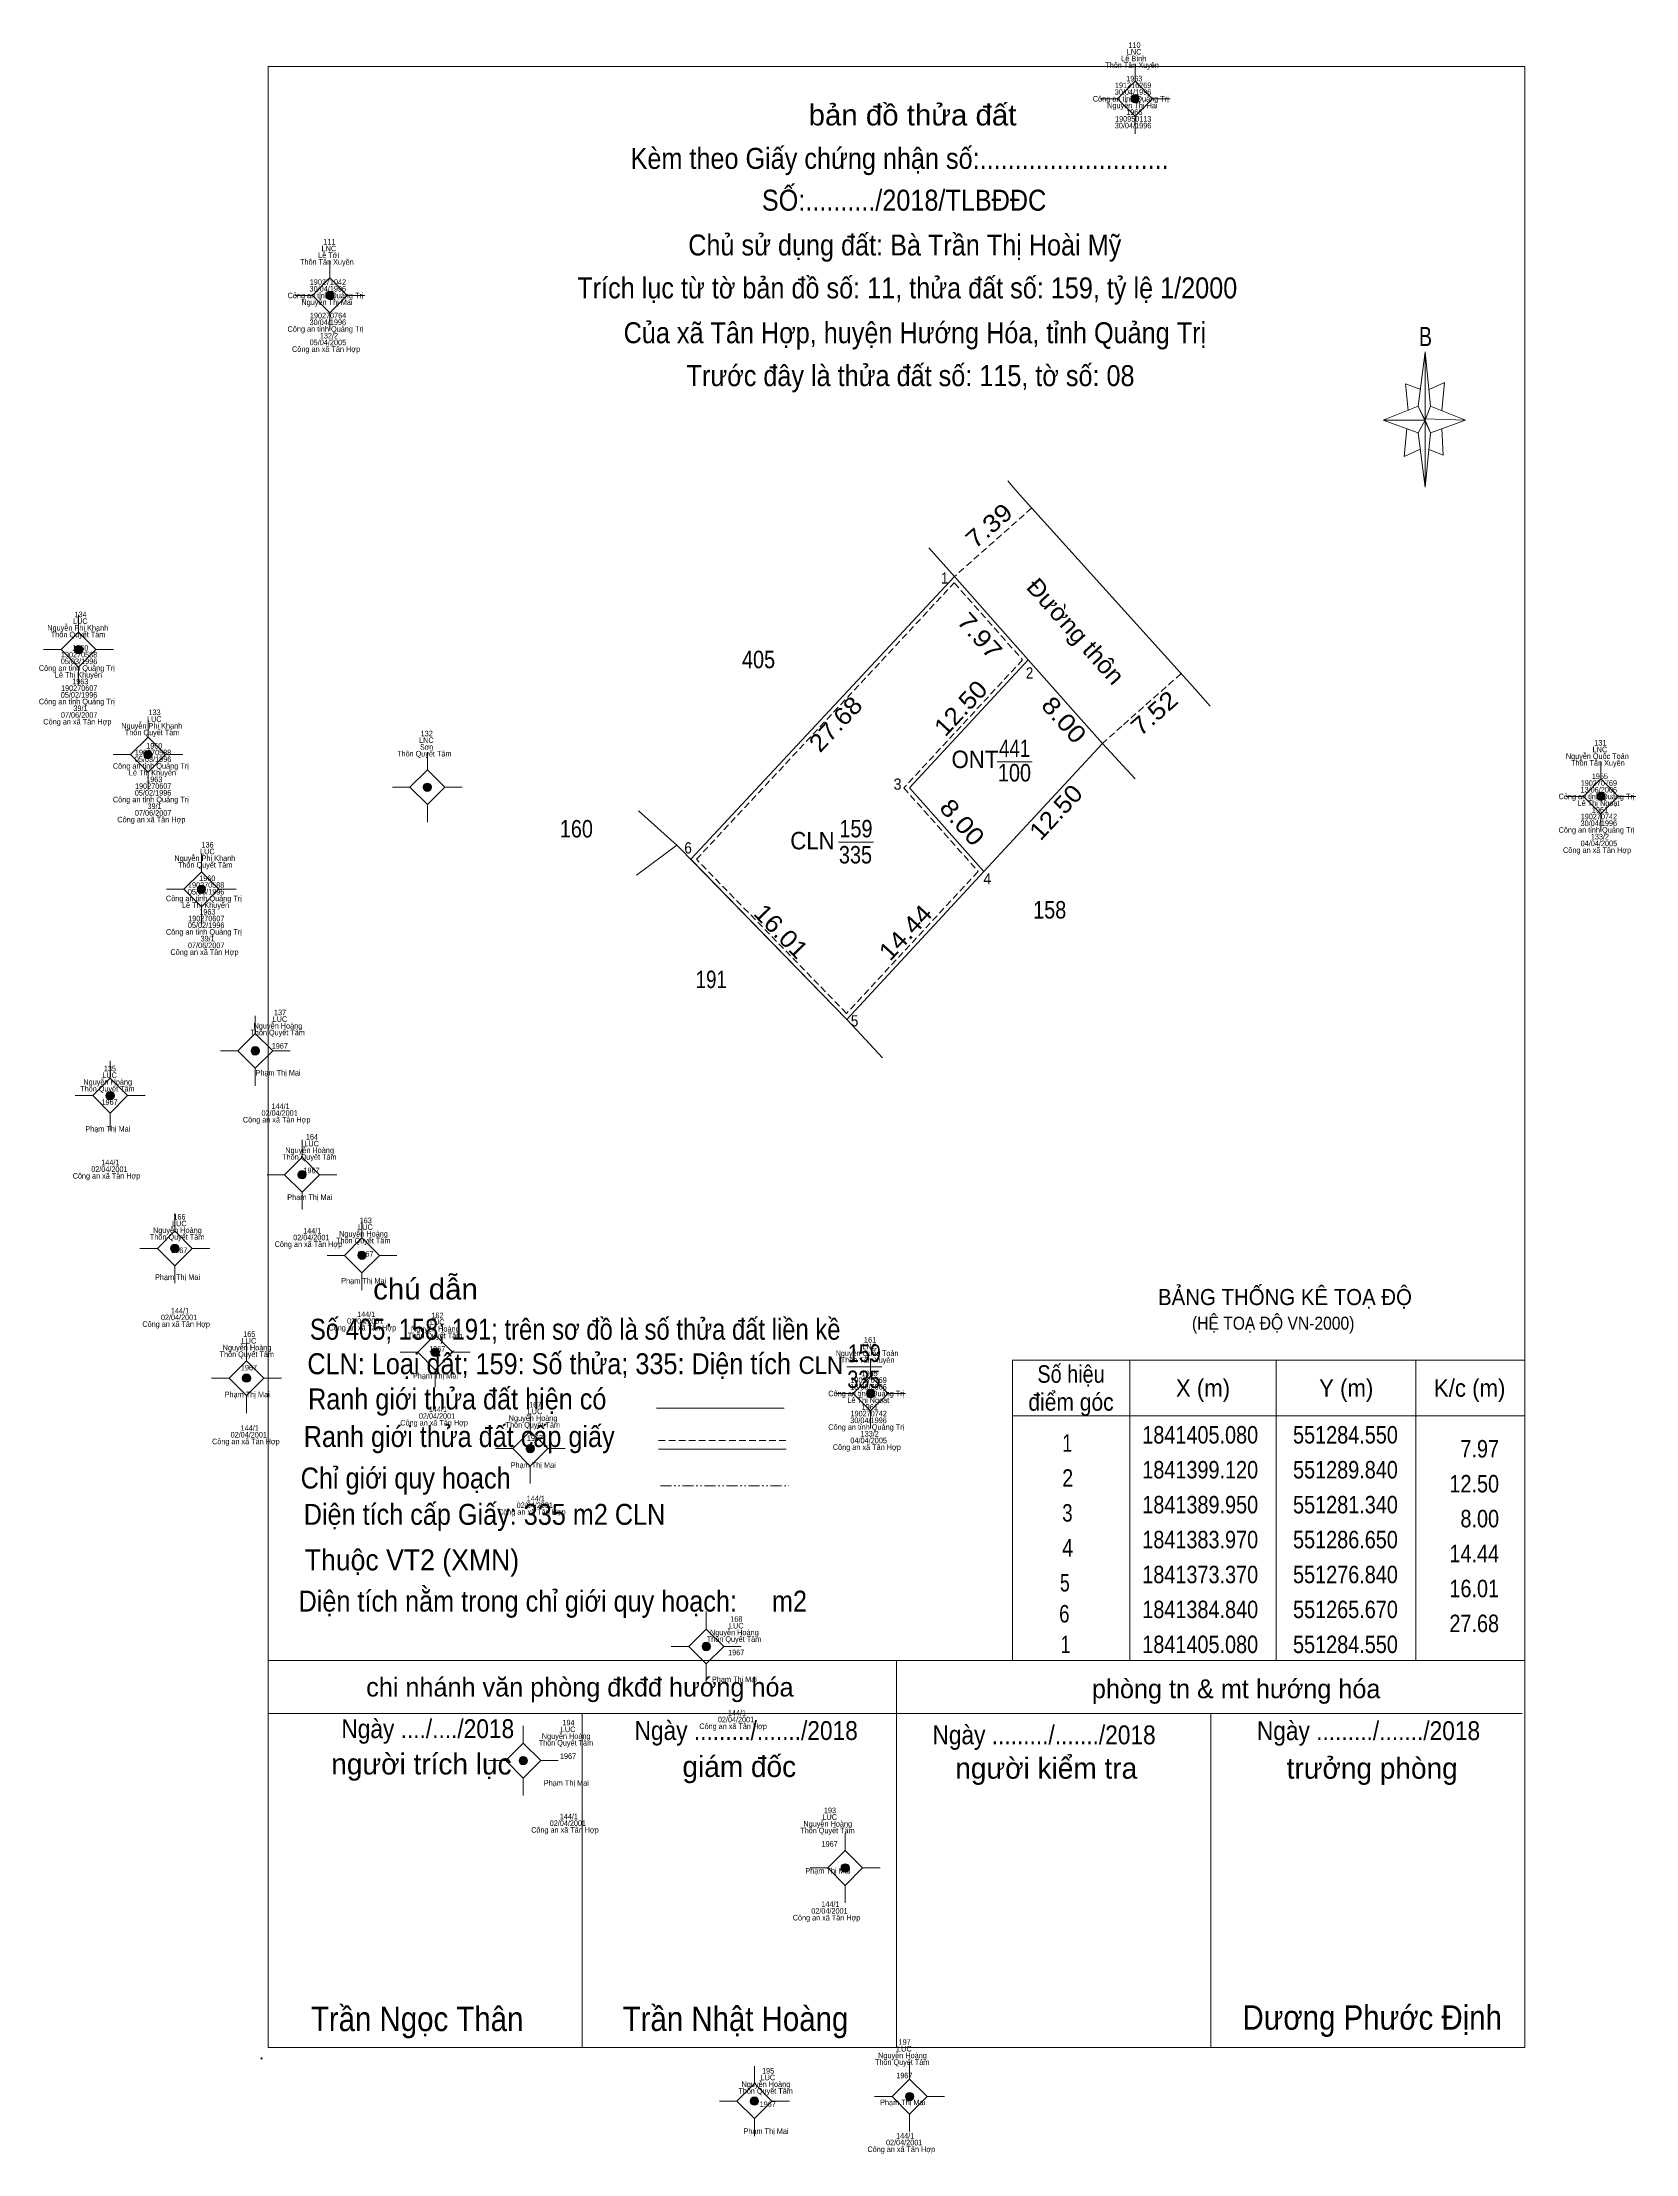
# Model space of a CAD drawing. Header units: metres. Extents: x 550999 to 552168, y 1840994 to 1841978.
# Drawn here: x 550998.7 to 551112.8, y 1841320.4 to 1841471.5 of the extents above; entities that cross this region are included whole.
import ezdxf
from ezdxf.enums import TextEntityAlignment as Align

# ---------------------------------------------------------------- set-up
doc = ezdxf.new("R2010")
doc.units = ezdxf.units.M
doc.header["$LTSCALE"] = 0.16
doc.header["$PDMODE"] = 32
doc.header["$PDSIZE"] = 0.08
doc.linetypes.add('DASH_DOUBLE_DOT', pattern=[9.2, 5, -1.2, 0.3, -1.2, 0.3, -1.2])
doc.linetypes.add('MEDIUM_DASHED', pattern=[4.5, 3, -1.5])
for name, color, linetype, lineweight in [('1', 7, 'Continuous', 13), ('11', 7, 'Continuous', 13), ('5', 7, 'Continuous', 13), ('6', 7, 'Continuous', 13), ('63', 7, 'Continuous', 13), ('7', 7, 'Continuous', 13)]:
    doc.layers.add(name, color=color, linetype=linetype, lineweight=lineweight)
doc.layers.add('15', color=7, linetype='Continuous')

msp = doc.modelspace()

# ---------------------------------------------------------------- hatches: boundary and pattern name
at = {"layer": '11'}
for points in [[(551077.2895, 1841467.48, 1), (551076.6895, 1841467.48, 1)], [(551019.6295, 1841453.4, 1), (551019.0295, 1841453.4, 1)], [(551001.6295, 1841428.05, 1), (551001.0295, 1841428.05, 1)], [(551006.6095, 1841420.53, 1), (551006.0095, 1841420.53, 1)], [(551026.6095, 1841418.2, 1), (551026.0095, 1841418.2, 1)], [(551110.6395, 1841417.54, 1), (551110.0395, 1841417.54, 1)], [(551010.4295, 1841410.89, 1), (551009.8295, 1841410.89, 1)], [(551014.2895, 1841399.33, 1), (551013.6895, 1841399.33, 1)], [(551003.8995, 1841396.12, 1), (551003.2995, 1841396.12, 1)], [(551017.6395, 1841390.46, 1), (551017.0395, 1841390.46, 1)], [(551008.5295, 1841385.19, 1), (551007.9295, 1841385.19, 1)], [(551021.9295, 1841384.69, 1), (551021.3295, 1841384.69, 1)], [(551027.1695, 1841377.75, 1), (551026.5695, 1841377.75, 1)], [(551013.6595, 1841375.9, 1), (551013.0595, 1841375.9, 1)], [(551058.3495, 1841374.8, 1), (551057.7495, 1841374.8, 1)], [(551033.9795, 1841370.86, 1), (551033.3795, 1841370.86, 1)], [(551046.5795, 1841356.69, 1), (551045.9795, 1841356.69, 1)], [(551033.4795, 1841348.52, 1), (551032.8795, 1841348.52, 1)], [(551056.5295, 1841340.84, 1), (551055.9295, 1841340.84, 1)], [(551050.0295, 1841324.15, 1), (551049.4295, 1841324.15, 1)], [(551061.1395, 1841324.47, 1), (551060.5395, 1841324.47, 1)]]:
    msp.add_hatch(color=256, dxfattribs=at).paths.add_polyline_path(points)

# ---------------------------------------------------------------- linework, layer by layer
at = {"layer": '1'}
msp.add_line((551014.9, 1841359.58), (551014.9, 1841327.99), dxfattribs=at)
msp.add_lwpolyline([(551014.9, 1841327.99), (551014.9, 1841469.79), (551104.9, 1841469.79), (551104.9, 1841327.99)], close=True, dxfattribs=at)
msp.add_lwpolyline([(551014.9, 1841327.99), (551014.9, 1841469.79), (551104.9, 1841469.79), (551104.9, 1841327.99)], close=True, dxfattribs=at)
at = {"layer": '11'}
for p, q in [((551076.99, 1841469.98), (551076.99, 1841468.73)), ((551075.74, 1841467.48), (551074.49, 1841467.48)), ((551076.99, 1841466.23), (551076.99, 1841464.98)), ((551079.49, 1841467.48), (551078.24, 1841467.48)), ((551019.33, 1841455.9), (551019.33, 1841454.65)), ((551018.08, 1841453.4), (551016.83, 1841453.4)), ((551021.83, 1841453.4), (551020.58, 1841453.4)), ((551019.33, 1841452.15), (551019.33, 1841450.9)), ((551001.33, 1841430.55), (551001.33, 1841429.3)), ((551000.08, 1841428.05), (550998.83, 1841428.05)), ((551001.33, 1841426.8), (551001.33, 1841425.55)), ((551003.83, 1841428.05), (551002.58, 1841428.05)), ((551006.31, 1841423.03), (551006.31, 1841421.78)), ((551005.06, 1841420.53), (551003.81, 1841420.53)), ((551006.31, 1841419.28), (551006.31, 1841418.03)), ((551008.81, 1841420.53), (551007.56, 1841420.53)), ((551026.31, 1841420.7), (551026.31, 1841419.45)), ((551110.34, 1841420.04), (551110.34, 1841418.79)), ((551025.06, 1841418.2), (551023.81, 1841418.2)), ((551028.81, 1841418.2), (551027.56, 1841418.2)), ((551026.31, 1841416.95), (551026.31, 1841415.7)), ((551109.09, 1841417.54), (551107.84, 1841417.54)), ((551110.34, 1841416.29), (551110.34, 1841415.04)), ((551112.84, 1841417.54), (551111.59, 1841417.54)), ((551010.13, 1841413.39), (551010.13, 1841412.14)), ((551008.88, 1841410.89), (551007.63, 1841410.89)), ((551012.63, 1841410.89), (551011.38, 1841410.89)), ((551010.13, 1841409.64), (551010.13, 1841408.39)), ((551013.99, 1841401.83), (551013.99, 1841400.58)), ((551003.6, 1841398.62), (551003.6, 1841397.37)), ((551012.74, 1841399.33), (551011.49, 1841399.33)), ((551013.99, 1841398.08), (551013.99, 1841396.83)), ((551016.49, 1841399.33), (551015.24, 1841399.33)), ((551002.35, 1841396.12), (551001.1, 1841396.12)), ((551006.1, 1841396.12), (551004.85, 1841396.12)), ((551003.6, 1841394.87), (551003.6, 1841393.62)), ((551017.34, 1841392.96), (551017.34, 1841391.71)), ((551016.09, 1841390.46), (551014.84, 1841390.46)), ((551017.34, 1841389.21), (551017.34, 1841387.96)), ((551019.84, 1841390.46), (551018.59, 1841390.46)), ((551008.23, 1841387.69), (551008.23, 1841386.44)), ((551021.63, 1841387.19), (551021.63, 1841385.94)), ((551006.98, 1841385.19), (551005.73, 1841385.19)), ((551010.73, 1841385.19), (551009.48, 1841385.19)), ((551020.38, 1841384.69), (551019.13, 1841384.69)), ((551024.13, 1841384.69), (551022.88, 1841384.69)), ((551008.23, 1841383.94), (551008.23, 1841382.69)), ((551021.63, 1841383.44), (551021.63, 1841382.19)), ((551026.87, 1841380.25), (551026.87, 1841379)), ((551013.36, 1841378.4), (551013.36, 1841377.15)), ((551025.62, 1841377.75), (551024.37, 1841377.75)), ((551029.37, 1841377.75), (551028.12, 1841377.75)), ((551058.05, 1841377.3), (551058.05, 1841376.05)), ((551012.11, 1841375.9), (551010.86, 1841375.9)), ((551015.86, 1841375.9), (551014.61, 1841375.9)), ((551026.87, 1841376.5), (551026.87, 1841375.25)), ((551013.36, 1841374.65), (551013.36, 1841373.4)), ((551056.8, 1841374.8), (551055.55, 1841374.8)), ((551060.55, 1841374.8), (551059.3, 1841374.8)), ((551033.68, 1841373.36), (551033.68, 1841372.11)), ((551058.05, 1841373.55), (551058.05, 1841372.3)), ((551032.43, 1841370.86), (551031.18, 1841370.86)), ((551036.18, 1841370.86), (551034.93, 1841370.86)), ((551033.68, 1841369.61), (551033.68, 1841368.36)), ((551046.28, 1841359.19), (551046.28, 1841357.94)), ((551045.03, 1841356.69), (551043.78, 1841356.69)), ((551048.78, 1841356.69), (551047.53, 1841356.69)), ((551046.28, 1841355.44), (551046.28, 1841354.19)), ((551033.18, 1841351.02), (551033.18, 1841349.77)), ((551031.93, 1841348.52), (551030.68, 1841348.52)), ((551035.68, 1841348.52), (551034.43, 1841348.52)), ((551033.18, 1841347.27), (551033.18, 1841346.02)), ((551056.23, 1841343.34), (551056.23, 1841342.09)), ((551054.98, 1841340.84), (551053.73, 1841340.84)), ((551058.73, 1841340.84), (551057.48, 1841340.84)), ((551056.23, 1841339.59), (551056.23, 1841338.34)), ((551049.73, 1841326.65), (551049.73, 1841325.4)), ((551060.84, 1841326.97), (551060.84, 1841325.72)), ((551048.48, 1841324.15), (551047.23, 1841324.15)), ((551052.23, 1841324.15), (551050.98, 1841324.15)), ((551059.59, 1841324.47), (551058.34, 1841324.47)), ((551063.34, 1841324.47), (551062.09, 1841324.47)), ((551049.73, 1841322.9), (551049.73, 1841321.65)), ((551060.84, 1841323.22), (551060.84, 1841321.97))]:
    msp.add_line(p, q, dxfattribs=at)
for points in [[(551076.99, 1841468.73), (551075.74, 1841467.48), (551076.99, 1841466.23), (551078.24, 1841467.48)], [(551019.33, 1841454.65), (551018.08, 1841453.4), (551019.33, 1841452.15), (551020.58, 1841453.4)], [(551001.33, 1841429.3), (551000.08, 1841428.05), (551001.33, 1841426.8), (551002.58, 1841428.05)], [(551006.31, 1841421.78), (551005.06, 1841420.53), (551006.31, 1841419.28), (551007.56, 1841420.53)], [(551026.31, 1841419.45), (551025.06, 1841418.2), (551026.31, 1841416.95), (551027.56, 1841418.2)], [(551110.34, 1841418.79), (551109.09, 1841417.54), (551110.34, 1841416.29), (551111.59, 1841417.54)], [(551010.13, 1841412.14), (551008.88, 1841410.89), (551010.13, 1841409.64), (551011.38, 1841410.89)], [(551013.99, 1841400.58), (551012.74, 1841399.33), (551013.99, 1841398.08), (551015.24, 1841399.33)], [(551003.6, 1841397.37), (551002.35, 1841396.12), (551003.6, 1841394.87), (551004.85, 1841396.12)], [(551017.34, 1841391.71), (551016.09, 1841390.46), (551017.34, 1841389.21), (551018.59, 1841390.46)], [(551008.23, 1841386.44), (551006.98, 1841385.19), (551008.23, 1841383.94), (551009.48, 1841385.19)], [(551021.63, 1841385.94), (551020.38, 1841384.69), (551021.63, 1841383.44), (551022.88, 1841384.69)], [(551026.87, 1841379), (551025.62, 1841377.75), (551026.87, 1841376.5), (551028.12, 1841377.75)], [(551013.36, 1841377.15), (551012.11, 1841375.9), (551013.36, 1841374.65), (551014.61, 1841375.9)], [(551058.05, 1841376.05), (551056.8, 1841374.8), (551058.05, 1841373.55), (551059.3, 1841374.8)], [(551033.68, 1841372.11), (551032.43, 1841370.86), (551033.68, 1841369.61), (551034.93, 1841370.86)], [(551046.28, 1841357.94), (551045.03, 1841356.69), (551046.28, 1841355.44), (551047.53, 1841356.69)], [(551033.18, 1841349.77), (551031.93, 1841348.52), (551033.18, 1841347.27), (551034.43, 1841348.52)], [(551056.23, 1841342.09), (551054.98, 1841340.84), (551056.23, 1841339.59), (551057.48, 1841340.84)], [(551060.84, 1841325.72), (551059.59, 1841324.47), (551060.84, 1841323.22), (551062.09, 1841324.47)], [(551049.73, 1841325.4), (551048.48, 1841324.15), (551049.73, 1841322.9), (551050.98, 1841324.15)]]:
    msp.add_lwpolyline(points, close=True, dxfattribs=at)
for centre in [(551076.9895, 1841467.48), (551019.3295, 1841453.4), (551001.3295, 1841428.05), (551006.3095, 1841420.53), (551026.3095, 1841418.2), (551110.3395, 1841417.54), (551010.1295, 1841410.89), (551013.9895, 1841399.33), (551003.5995, 1841396.12), (551017.3395, 1841390.46), (551008.2295, 1841385.19), (551021.6295, 1841384.69), (551026.8695, 1841377.75), (551013.3595, 1841375.9), (551058.0495, 1841374.8), (551033.6795, 1841370.86), (551046.2795, 1841356.69), (551033.1795, 1841348.52), (551056.2295, 1841340.84), (551049.7295, 1841324.15), (551060.8395, 1841324.47)]:
    msp.add_circle(centre, 0.3, dxfattribs=at)
at = {"layer": '5'}
for p, q in [((551097.25, 1841445.47), (551097.75, 1841449.37)), ((551098.15, 1841445.47), (551100.65, 1841444.47)), ((551097.25, 1841443.57), (551094.75, 1841444.47)), ((551098.15, 1841443.57), (551097.75, 1841439.67)), ((551098.95, 1841443.87), (551099.05, 1841441.97)), ((551099.05, 1841441.97), (551098.05, 1841442.37))]:
    msp.add_line(p, q, dxfattribs=at)
for points in [[(551014.9, 1841469.79), (551104.9, 1841469.79), (551104.9, 1841327.99), (551014.9, 1841327.99)], [(551097.75, 1841449.37), (551098.15, 1841445.47), (551097.75, 1841444.47)], [(551097.75, 1841444.47), (551094.75, 1841444.47), (551097.25, 1841445.47), (551098.15, 1841443.57), (551100.65, 1841444.47), (551097.75, 1841444.57)], [(551097.75, 1841444.47), (551097.75, 1841439.67), (551097.25, 1841443.57)]]:
    msp.add_lwpolyline(points, close=True, dxfattribs=at)
for points in [[(551097.45, 1841446.67), (551096.35, 1841447.07), (551096.55, 1841445.17)], [(551098.05, 1841446.67), (551099.15, 1841447.17), (551098.95, 1841445.17)], [(551097.75, 1841444.47), (551097.25, 1841445.47), (551094.75, 1841444.47)], [(551096.45, 1841443.87), (551096.25, 1841441.87), (551097.35, 1841442.37)], [(551097.75, 1841444.47), (551098.15, 1841443.57), (551100.65, 1841444.47)]]:
    msp.add_lwpolyline(points, dxfattribs=at)
at = {"layer": '6'}
for p, q in [((551042.73, 1841373.74), (551051.87, 1841373.74)), ((551042.87, 1841370.81), (551052.01, 1841370.81))]:
    msp.add_line(p, q, dxfattribs=at)
at = {"layer": '6', "linetype": 'MEDIUM_DASHED'}
msp.add_line((551042.87, 1841371.43), (551052.07, 1841371.43), dxfattribs=at)
at = {"layer": '63'}
for p, q in [((551068.26, 1841439.67), (551067.88, 1841440.12)), ((551068.26, 1841439.67), (551068.7, 1841439.15)), ((551081.31, 1841425.19), (551068.7, 1841439.15)), ((551081.31, 1841425.19), (551068.7, 1841439.15)), ((551062.23, 1841435.33), (551064.05, 1841433.28)), ((551064.05, 1841433.28), (551045.17, 1841413.04)), ((551064.05, 1841433.28), (551069.34, 1841427.32)), ((551060.84, 1841418.15), (551069.34, 1841427.32)), ((551069.34, 1841427.32), (551074.65, 1841421.34)), ((551081.31, 1841425.19), (551082.37, 1841424.01)), ((551081.31, 1841425.19), (551082.37, 1841424.01)), ((551076.99, 1841418.81), (551074.65, 1841421.34)), ((551067.11, 1841420.02), (551069.62, 1841420.02)), ((551060.84, 1841418.15), (551066.15, 1841412.17)), ((551044.39, 1841413.83), (551044.18, 1841414.05)), ((551048.08, 1841410.04), (551044.39, 1841413.83)), ((551055.75, 1841414.27), (551058.26, 1841414.27)), ((551056.34, 1841401.57), (551048.08, 1841410.04)), ((551056.34, 1841401.57), (551057.37, 1841400.47)), ((551057.37, 1841400.47), (551058.91, 1841398.83)), ((551076.6, 1841377.19), (551076.6, 1841355.69)), ((551087.1, 1841377.19), (551087.1, 1841355.69)), ((551097.1, 1841377.19), (551097.1, 1841355.69)), ((551056.35, 1841376.72), (551058.86, 1841376.72)), ((551068.2, 1841373.19), (551104.9, 1841373.19))]:
    msp.add_line(p, q, dxfattribs=at)
at = {"layer": '63', "linetype": 'MEDIUM_DASHED'}
msp.add_line((551069.58, 1841438.18), (551064.05, 1841433.28), dxfattribs=at)
at = {"layer": '63', "linetype": 'DASH_DOUBLE_DOT'}
msp.add_line((551043, 1841368.18), (551052.2, 1841368.18), dxfattribs=at)
at = {"layer": '63'}
for points in [[(551064.05, 1841433.28), (551069.34, 1841427.32), (551060.84, 1841418.15), (551066.15, 1841412.17), (551056.34, 1841401.57), (551045.17, 1841413.04)], [(551069.34, 1841427.32), (551074.65, 1841421.34), (551066.15, 1841412.17), (551060.84, 1841418.15)], [(551068.2, 1841377.19), (551104.9, 1841377.19), (551104.9, 1841355.69), (551068.2, 1841355.69)]]:
    msp.add_lwpolyline(points, close=True, dxfattribs=at)
at = {"layer": '63', "linetype": 'MEDIUM_DASHED'}
msp.add_lwpolyline([(551064.04, 1841432.83), (551068.93, 1841427.32), (551060.43, 1841418.15), (551065.75, 1841412.17), (551056.33, 1841402.01), (551045.58, 1841413.04)], close=True, dxfattribs=at)
msp.add_lwpolyline([(551080.28, 1841426.33), (551076.05, 1841422.58), (551074.65, 1841421.34)], dxfattribs=at)
at = {"layer": '63'}
for points in [[(551074.65, 1841421.34), (551066.15, 1841412.17), (551056.34, 1841401.57)], [(551041.44, 1841416.5), (551044.18, 1841414.05), (551041.28, 1841411.91)]]:
    msp.add_lwpolyline(points, dxfattribs=at)
at = {"layer": '7'}
for p, q in [((551014.9, 1841355.69), (551104.9, 1841355.69)), ((551014.9, 1841355.69), (551104.9, 1841355.69)), ((551014.9, 1841355.69), (551104.9, 1841355.69)), ((551059.9, 1841327.99), (551059.9, 1841355.69)), ((551014.9, 1841351.89), (551104.7, 1841351.89)), ((551037.4, 1841327.99), (551037.4, 1841351.89)), ((551082.4, 1841327.99), (551082.4, 1841351.89)), ((551104.9, 1841327.99), (551014.9, 1841327.99))]:
    msp.add_line(p, q, dxfattribs=at)
msp.add_point((551014.43, 1841327.21), dxfattribs=at)

# ---------------------------------------------------------------- texts
at = {"layer": '1'}
for s, height, width, p in [('BẢNG THỐNG KÊ TOẠ ĐỘ ', 1.15, 0.95, (551078.63, 1841381.13)), ('(HỆ TOẠ ĐỘ VN-2000)', 0.93, 0.9, (551081.06, 1841379.37))]:
    msp.add_text(s, height=height, dxfattribs=dict(at, width=width)).set_placement(p)
at = {"layer": '15'}
for s, width, p in [('LNC', 0.95, (551076.92, 1841470.64)), ('110', 0.85, (551076.945, 1841471.12)), ('Thôn Tân Xuyên', 0.85, (551076.775, 1841469.68)), ('Lê Bình', 0.9, (551076.895, 1841470.16)), ('1963', 0.85, (551076.93, 1841468.72)), ('Công an tỉnh Quảng Trị', 0.9, (551076.68, 1841467.28)), ('30/04/1996', 0.9, (551076.84, 1841467.76)), ('191216269', 0.85, (551076.845, 1841468.24)), ('Nguyễn Thị Hai', 0.9, (551076.79, 1841466.8)), ('190950113', 0.85, (551076.855, 1841465.84)), ('1966', 0.85, (551076.93, 1841466.32)), ('30/04/1996', 0.9, (551076.84, 1841465.36)), ('111', 0.8, (551019.295, 1841457.04)), ('Thôn Tân Xuyên', 0.85, (551019.115, 1841455.6)), ('Lê Tới', 0.9, (551019.24, 1841456.08)), ('LNC', 0.95, (551019.26, 1841456.56)), ('30/04/1996', 0.9, (551019.18, 1841453.68)), ('190271042', 0.85, (551019.19, 1841454.16)), ('Công an tỉnh Quảng Trị', 0.9, (551019.02, 1841453.2)), ('Nguyễn Thị Mai', 0.9, (551019.12, 1841452.72)), ('Công an tỉnh Quảng Trị', 0.9, (551019.02, 1841450.8)), ('30/04/1996', 0.9, (551019.18, 1841451.28)), ('190270764', 0.85, (551019.2, 1841451.76)), ('Công an xã Tân Hợp', 0.9, (551019.06, 1841449.36)), ('05/04/2005', 0.9, (551019.19, 1841449.84)), ('132/2', 0.85, (551019.265, 1841450.32)), ('Nguyễn Phi Khanh', 0.9, (551001.275, 1841429.41)), ('LUC', 0.95, (551001.46, 1841429.89)), ('134', 0.85, (551001.485, 1841430.37)), ('Thôn Quyết Tâm', 0.85, (551001.3, 1841428.93)), ('1960', 0.85, (551001.455, 1841427.97)), ('Công an tỉnh Quảng Trị', 0.9, (551001.21, 1841426.53)), ('05/03/1996', 0.9, (551001.37, 1841427.01)), ('190270588', 0.85, (551001.37, 1841427.49)), ('Lê Thị Khuyến', 0.9, (551001.325, 1841426.05)), ('190270607', 0.85, (551001.38, 1841425.09)), ('1963', 0.85, (551001.46, 1841425.57)), ('Công an tỉnh Quảng Trị', 0.9, (551001.21, 1841424.13)), ('05/02/1996', 0.9, (551001.37, 1841424.61)), ('39/1', 0.85, (551001.475, 1841423.65)), ('133', 0.85, (551006.78, 1841423.36)), ('Công an xã Tân Hợp', 0.9, (551001.25, 1841422.69)), ('07/06/2007', 0.9, (551001.375, 1841423.17)), ('Nguyễn Phi Khanh', 0.9, (551006.575, 1841422.4)), ('Thôn Quyết Tâm', 0.85, (551006.6, 1841421.92)), ('LUC', 0.95, (551006.76, 1841422.88)), ('132', 0.85, (551026.265, 1841421.84)), ('190270588', 0.85, (551006.67, 1841420.48)), ('1960', 0.85, (551006.755, 1841420.96)), ('Thôn Quyết Tâm', 0.85, (551026.09, 1841420.4)), ('LNC', 0.95, (551026.24, 1841421.36)), ('Sơn', 0.75, (551026.255, 1841420.88)), ('Nguyễn Quốc Toản', 0.85, (551110.085, 1841420.22)), ('LNC', 0.95, (551110.27, 1841420.7)), ('131', 0.8, (551110.305, 1841421.18)), ('Công an tỉnh Quảng Trị', 0.9, (551006.51, 1841419.52)), ('Lê Thị Khuyến', 0.9, (551006.625, 1841419.04)), ('05/03/1996', 0.9, (551006.67, 1841420)), ('Thôn Tân Xuyên', 0.85, (551110.125, 1841419.74)), ('05/02/1996', 0.9, (551006.67, 1841417.6)), ('190270607', 0.85, (551006.68, 1841418.08)), ('1963', 0.85, (551006.76, 1841418.56)), ('Công an tỉnh Quảng Trị', 0.9, (551110.03, 1841417.34)), ('13/06/2006', 0.9, (551110.19, 1841417.82)), ('190270769', 0.85, (551110.195, 1841418.3)), ('1955', 0.85, (551110.27, 1841418.78)), ('Công an tỉnh Quảng Trị', 0.9, (551006.51, 1841417.12)), ('07/06/2007', 0.9, (551006.675, 1841416.16)), ('39/1', 0.85, (551006.775, 1841416.64)), ('Lê Thị Ngoạt', 0.9, (551110.175, 1841416.86)), ('190270742', 0.85, (551110.2, 1841415.9)), ('1961', 0.8, (551110.275, 1841416.38)), ('Công an xã Tân Hợp', 0.9, (551006.55, 1841415.68)), ('Công an tỉnh Quảng Trị', 0.9, (551110.03, 1841414.94)), ('30/04/1996', 0.9, (551110.19, 1841415.42)), ('133/2', 0.85, (551110.275, 1841414.46)), ('Nguyễn Phi Khanh', 0.9, (551010.375, 1841412.92)), ('LUC', 0.95, (551010.56, 1841413.4)), ('136', 0.85, (551010.57, 1841413.88)), ('Công an xã Tân Hợp', 0.9, (551110.07, 1841413.5)), ('04/04/2005', 0.9, (551110.2, 1841413.98)), ('Thôn Quyết Tâm', 0.85, (551010.4, 1841412.44)), ('1960', 0.85, (551010.555, 1841411.48)), ('Công an tỉnh Quảng Trị', 0.9, (551010.31, 1841410.04)), ('05/03/1996', 0.9, (551010.47, 1841410.52)), ('190270588', 0.85, (551010.47, 1841411)), ('Lê Thị Khuyến', 0.9, (551010.425, 1841409.56)), ('190270607', 0.85, (551010.48, 1841408.6)), ('1963', 0.85, (551010.56, 1841409.08)), ('Công an tỉnh Quảng Trị', 0.9, (551010.31, 1841407.64)), ('05/02/1996', 0.9, (551010.47, 1841408.12)), ('39/1', 0.85, (551010.575, 1841407.16)), ('Công an xã Tân Hợp', 0.9, (551010.35, 1841406.2)), ('07/06/2007', 0.9, (551010.475, 1841406.68)), ('Nguyễn Hoàng', 0.9, (551015.61, 1841400.92)), ('LUC', 0.95, (551015.75, 1841401.4)), ('137', 0.9, (551015.765, 1841401.88)), ('Thôn Quyết Tâm', 0.85, (551015.59, 1841400.44)), ('1967', 0.85, (551015.745, 1841399.48)), ('135', 0.85, (551003.58, 1841397.86)), ('Thôn Quyết Tâm', 0.85, (551003.4, 1841396.42)), ('Nguyễn Hoàng', 0.9, (551003.42, 1841396.9)), ('LUC', 0.95, (551003.56, 1841397.38)), ('Phạm Thị Mai', 0.9, (551015.62, 1841397.56)), ('1967', 0.85, (551003.555, 1841395.46)), (' 02/04/2001', 0.85, (551015.66, 1841394.68)), (' 144/1', 0.85, (551015.73, 1841395.16)), ('Phạm Thị Mai', 0.9, (551003.43, 1841393.54)), (' Công an xã Tân Hợp ', 0.85, (551015.525, 1841394.2)), ('Nguyễn Hoàng', 0.9, (551017.88, 1841392.01)), ('LUC', 0.95, (551018.02, 1841392.49)), ('164', 0.85, (551018.045, 1841392.97)), (' Công an xã Tân Hợp ', 0.85, (551003.335, 1841390.18)), (' 02/04/2001', 0.85, (551003.47, 1841390.66)), (' 144/1', 0.85, (551003.54, 1841391.14)), ('Thôn Quyết Tâm', 0.85, (551017.86, 1841391.53)), ('1967', 0.85, (551018.015, 1841390.57)), ('Phạm Thị Mai', 0.9, (551017.89, 1841388.65)), ('166', 0.85, (551008.56, 1841387.25)), ('Thôn Quyết Tâm', 0.85, (551008.39, 1841385.81)), ('Nguyễn Hoàng', 0.9, (551008.41, 1841386.29)), ('LUC', 0.95, (551008.55, 1841386.77)), (' 02/04/2001', 0.85, (551017.93, 1841385.77)), (' 144/1', 0.85, (551018, 1841386.25)), ('Thôn Quyết Tâm', 0.85, (551021.72, 1841385.55)), ('Nguyễn Hoàng', 0.9, (551021.74, 1841386.03)), ('LUC', 0.95, (551021.88, 1841386.51)), ('163', 0.85, (551021.9, 1841386.99)), ('1967', 0.85, (551008.545, 1841384.85)), (' Công an xã Tân Hợp ', 0.85, (551017.795, 1841385.29)), ('1967', 0.85, (551021.875, 1841384.59)), ('Phạm Thị Mai', 0.9, (551008.42, 1841382.93)), ('Phạm Thị Mai', 0.9, (551021.75, 1841382.67)), (' Công an xã Tân Hợp ', 0.85, (551008.325, 1841379.57)), (' 02/04/2001', 0.85, (551008.46, 1841380.05)), (' 144/1', 0.85, (551008.53, 1841380.53)), (' 02/04/2001', 0.85, (551021.79, 1841379.79)), (' 144/1', 0.85, (551021.86, 1841380.27)), ('LUC', 0.95, (551027.02, 1841379.71)), ('162', 0.85, (551027.035, 1841380.19)), ('LUC', 0.95, (551013.54, 1841378.37)), ('165', 0.85, (551013.56, 1841378.85)), (' Công an xã Tân Hợp ', 0.85, (551021.655, 1841379.31)), ('Thôn Quyết Tâm', 0.85, (551026.86, 1841378.75)), ('Nguyễn Hoàng', 0.9, (551026.88, 1841379.23)), ('161', 0.8, (551058.015, 1841378.44)), ('Thôn Quyết Tâm', 0.85, (551013.38, 1841377.41)), ('Nguyễn Hoàng', 0.9, (551013.4, 1841377.89)), ('1967', 0.85, (551027.015, 1841377.79)), ('Nguyễn Quốc Toản', 0.85, (551057.795, 1841377.48)), ('Thôn Tân Xuyên', 0.85, (551057.835, 1841377)), ('LNC', 0.95, (551057.98, 1841377.96)), ('1967', 0.85, (551013.535, 1841376.45)), ('Phạm Thị Mai', 0.9, (551026.89, 1841375.87)), ('13/06/2006', 0.9, (551057.9, 1841375.08)), ('190270769', 0.85, (551057.905, 1841375.56)), ('1955', 0.85, (551057.98, 1841376.04)), ('Phạm Thị Mai', 0.9, (551013.41, 1841374.53)), (' 144/1', 0.85, (551027, 1841373.47)), ('167', 0.9, (551034.035, 1841373.8)), ('Công an tỉnh Quảng Trị', 0.9, (551057.74, 1841374.6)), ('Lê Thị Ngoạt', 0.9, (551057.885, 1841374.12)), ('1961', 0.8, (551057.985, 1841373.64)), (' 144/1', 0.85, (551013.52, 1841372.13)), (' Công an xã Tân Hợp ', 0.85, (551026.795, 1841372.51)), (' 02/04/2001', 0.85, (551026.93, 1841372.99)), ('Thôn Quyết Tâm', 0.85, (551033.86, 1841372.36)), ('Nguyễn Hoàng', 0.9, (551033.88, 1841372.84)), ('LUC', 0.95, (551034.02, 1841373.32)), ('Công an tỉnh Quảng Trị', 0.9, (551057.74, 1841372.2)), ('30/04/1996', 0.9, (551057.9, 1841372.68)), ('190270742', 0.85, (551057.91, 1841373.16)), (' Công an xã Tân Hợp ', 0.85, (551013.315, 1841371.17)), (' 02/04/2001', 0.85, (551013.45, 1841371.65)), ('1967', 0.85, (551034.015, 1841371.4)), ('Công an xã Tân Hợp', 0.9, (551057.78, 1841370.76)), ('04/04/2005', 0.9, (551057.91, 1841371.24)), ('133/2', 0.85, (551057.985, 1841371.72)), ('Phạm Thị Mai', 0.9, (551033.89, 1841369.48)), (' Công an xã Tân Hợp ', 0.85, (551033.795, 1841366.12)), (' 02/04/2001', 0.85, (551033.93, 1841366.6)), (' 144/1', 0.85, (551034, 1841367.08)), ('168', 0.85, (551048.435, 1841358.46)), ('Thôn Quyết Tâm', 0.85, (551048.27, 1841357.02)), ('Nguyễn Hoàng', 0.9, (551048.29, 1841357.5)), ('LUC', 0.95, (551048.43, 1841357.98)), ('1967', 0.85, (551048.425, 1841356.06)), ('Phạm Thị Mai', 0.9, (551048.3, 1841354.14)), ('194', 0.85, (551036.415, 1841351.04)), (' Công an xã Tân Hợp ', 0.85, (551048.205, 1841350.78)), (' 02/04/2001', 0.85, (551048.34, 1841351.26)), (' 144/1', 0.85, (551048.41, 1841351.74)), ('Thôn Quyết Tâm', 0.85, (551036.23, 1841349.6)), ('Nguyễn Hoàng', 0.9, (551036.25, 1841350.08)), ('LUC', 0.95, (551036.39, 1841350.56)), ('1967', 0.85, (551036.385, 1841348.64)), ('Phạm Thị Mai', 0.9, (551036.26, 1841346.72)), ('193', 0.85, (551055.14, 1841344.76)), (' Công an xã Tân Hợp ', 0.85, (551036.165, 1841343.36)), (' 02/04/2001', 0.85, (551036.3, 1841343.84)), (' 144/1', 0.85, (551036.37, 1841344.32)), ('Thôn Quyết Tâm', 0.85, (551054.96, 1841343.32)), ('Nguyễn Hoàng', 0.9, (551054.98, 1841343.8)), ('LUC', 0.95, (551055.12, 1841344.28)), ('1967', 0.85, (551055.115, 1841342.36)), ('Phạm Thị Mai', 0.9, (551054.99, 1841340.44)), (' 02/04/2001', 0.85, (551055.03, 1841337.56)), (' 144/1', 0.85, (551055.1, 1841338.04)), (' Công an xã Tân Hợp ', 0.85, (551054.895, 1841337.08)), ('197', 0.9, (551060.485, 1841328.18)), ('Thôn Quyết Tâm', 0.85, (551060.31, 1841326.74)), ('Nguyễn Hoàng', 0.9, (551060.33, 1841327.22)), ('LUC', 0.95, (551060.47, 1841327.7)), ('Nguyễn Hoàng', 0.9, (551050.55, 1841325.16)), ('LUC', 0.95, (551050.69, 1841325.64)), ('195', 0.85, (551050.71, 1841326.12)), ('1967', 0.85, (551060.465, 1841325.78)), ('Thôn Quyết Tâm', 0.85, (551050.53, 1841324.68)), ('1967', 0.85, (551050.685, 1841323.72)), ('Phạm Thị Mai', 0.9, (551060.34, 1841323.86)), ('Phạm Thị Mai', 0.9, (551050.56, 1841321.8)), (' 02/04/2001', 0.85, (551060.38, 1841320.98)), (' 144/1', 0.85, (551060.45, 1841321.46)), (' Công an xã Tân Hợp ', 0.85, (551060.245, 1841320.5))]:
    msp.add_text(s, height=0.4, dxfattribs=dict(at, width=width)).set_placement(p, align=Align.CENTER)
at = {"layer": '5'}
for s, height, width, p in [('bản đồ thửa đất', 1.5, 1.05, (551061.05, 1841465.57)), ('Kèm theo Giấy chứng nhận số:...........................', 1.5, 0.9, (551060.13, 1841462.46)), ('SỐ:........../2018/TLBĐĐC', 1.5, 0.9, (551060.445, 1841459.47)), ('Chủ sử dụng đất: Bà Trần Thị Hoài Mỹ', 1.5, 0.9, (551060.495, 1841456.26)), ('Trích lục từ tờ bản đồ số: 11, thửa đất số: 159, tỷ lệ 1/2000 ', 1.5, 0.9, (551060.925, 1841453.19)), ('Của xã Tân Hợp, huyện Hướng Hóa, tỉnh Quảng Trị', 1.5, 0.9, (551061.22, 1841449.98)), ('B', 1.378, 0.75, (551097.785, 1841449.77)), ('Trước đây là thửa đất số: 115, tờ số: 08', 1.5, 0.9, (551060.91, 1841446.91))]:
    msp.add_text(s, height=height, dxfattribs=dict(at, width=width)).set_placement(p, align=Align.CENTER)
at = {"layer": '6'}
for s, width, p in [('chú dẫn', 1.05, (551022.43, 1841381.53)), ('Số 405; 158; 191; trên sơ đồ là số thửa đất liền kề', 0.85, (551017.9, 1841378.65)), ('CLN: Loại đất; 159: Số thửa; 335: Diện tích ', 0.9, (551017.72, 1841376.18)), ('Ranh giới thửa đất hiện có ', 0.9, (551017.77, 1841373.66)), ('Ranh giới thửa đất cấp giấy', 0.9, (551017.46, 1841370.97)), ('Chỉ giới quy hoạch', 0.9, (551017.24, 1841368)), ('Diện tích cấp Giấy: 335 m2 CLN', 0.9, (551017.46, 1841365.4)), ('Thuộc VT2 (XMN)', 0.95, (551017.53, 1841362.14)), ('Diện tích nằm trong chỉ giới quy hoạch:     m2', 0.9, (551017.09, 1841359.19))]:
    msp.add_text(s, height=1.5, dxfattribs=dict(at, width=width)).set_placement(p)
at = {"layer": '63'}
for s, rotation, width, p in [('7.39', 41.551, 1.15, (551066.9405, 1841436.4544)), ('Đường thôn', 311.598, 1.05, (551072.2631, 1841428.9449)), ('7.97', 311.592, 1.15, (551065.4027, 1841428.6248)), ('12.50', 47.171, 1.1, (551064.9569, 1841423.4351)), ('27.68', 46.991, 1.1, (551055.9973, 1841422.2937)), ('8.00', 311.604, 1.15, (551071.4309, 1841422.605)), ('7.52', 41.551, 1.15, (551078.7705, 1841423.0344)), ('12.50', 47.171, 1.1, (551071.7769, 1841415.9851)), ('8.00', 311.604, 1.15, (551064.1409, 1841415.275)), ('16.01', 314.241, 1.1, (551051.1899, 1841407.456)), ('14.44', 47.217, 1.1, (551061.0047, 1841407.3755))]:
    msp.add_text(s, height=1.25, rotation=rotation, dxfattribs=dict(at, width=width)).set_placement(p, align=Align.CENTER)
for s, height, width, p in [(' 1', 0.8, 0.9, (551063.62, 1841432.77)), (' 2', 0.8, 0.9, (551069.7, 1841425.98)), (' 3', 0.8, 0.95, (551060.26, 1841418.02)), ('6', 0.8, 0.9, (551045.25, 1841413.46)), (' 4', 0.8, 0.95, (551066.69, 1841411.24)), ('5', 0.8, 0.9, (551057.17, 1841401.08)), ('7.97', 1.25, 0.85, (551103.05, 1841370.22)), ('12.50', 1.25, 0.85, (551103.05, 1841367.72)), ('8.00', 1.25, 0.85, (551103.05, 1841365.22)), ('14.44', 1.25, 0.85, (551103.05, 1841362.72)), ('16.01', 1.25, 0.85, (551103.05, 1841360.22)), ('27.68', 1.25, 0.85, (551103.05, 1841357.72))]:
    msp.add_text(s, height=height, dxfattribs=dict(at, width=width)).set_placement(p, align=Align.RIGHT)
for s, width, p in [('405', 0.85, (551050.025, 1841426.72)), ('ONT', 0.95, (551065.52, 1841419.57)), ('441', 0.8, (551068.36, 1841420.36)), ('100', 0.85, (551068.35, 1841418.61)), ('160', 0.85, (551036.98, 1841414.6)), ('CLN', 0.95, (551053.885, 1841413.75)), ('159', 0.85, (551057, 1841414.61)), ('335', 0.85, (551056.965, 1841412.74)), ('158', 0.85, (551070.875, 1841408.8)), ('191', 0.8, (551046.64, 1841403.82)), ('CLN', 0.95, (551054.485, 1841376.2)), ('159', 0.85, (551057.6, 1841377.06)), ('Số hiệu', 0.85, (551072.4, 1841375.57)), ('335', 0.85, (551057.565, 1841375.19)), ('X (m)', 0.95, (551081.85, 1841374.57)), ('Y (m)', 0.95, (551092.105, 1841374.57)), ('K/c (m)', 0.95, (551100.945, 1841374.57)), ('điểm góc', 0.9, (551072.4, 1841373.57)), ('1841405.080', 0.85, (551081.65, 1841371.22)), ('551284.550', 0.85, (551092.05, 1841371.22)), (' 1', 0.75, (551071.96, 1841370.63)), (' 2', 0.85, (551071.965, 1841368.13)), ('1841399.120', 0.85, (551081.65, 1841368.72)), ('551289.840', 0.85, (551092.05, 1841368.72)), (' 3', 0.8, (551071.955, 1841365.63)), ('1841389.950', 0.85, (551081.65, 1841366.22)), ('551281.340', 0.85, (551092.05, 1841366.22)), ('1841383.970', 0.85, (551081.65, 1841363.72)), ('551286.650', 0.85, (551092.05, 1841363.72)), (' 4', 0.85, (551071.96, 1841363.13)), ('5', 0.75, (551071.96, 1841360.63)), ('1841373.370', 0.85, (551081.65, 1841361.22)), ('551276.840', 0.85, (551092.05, 1841361.22)), ('6', 0.8, (551071.92, 1841358.41)), ('1841384.840', 0.85, (551081.65, 1841358.72)), ('551265.670', 0.85, (551092.05, 1841358.72)), (' 1', 0.75, (551071.83, 1841356.22)), ('1841405.080', 0.85, (551081.65, 1841356.22)), ('551284.550', 0.85, (551092.05, 1841356.22))]:
    msp.add_text(s, height=1.25, dxfattribs=dict(at, width=width)).set_placement(p, align=Align.CENTER)
at = {"layer": '7'}
for s, height, p in [('chi nhánh văn phòng đkđđ hướng hóa', 1.35, (551037.23, 1841353.11)), ('phòng tn & mt hướng hóa', 1.35, (551084.225, 1841352.99)), ('người trích lục', 1.5, (551025.885, 1841347.53)), ('giám đốc', 1.5, (551048.645, 1841347.35)), ('người kiểm tra', 1.5, (551070.625, 1841347.23)), ('trưởng phòng', 1.5, (551093.965, 1841347.23))]:
    msp.add_text(s, height=height, dxfattribs=at).set_placement(p, align=Align.CENTER)
at = {"layer": '7', "width": 0.9}
for s, height, p in [('Ngày ..../..../2018', 1.35, (551026.34, 1841350.13)), ('Ngày ........./......./2018', 1.35, (551049.14, 1841350)), ('Ngày ........./......./2018', 1.35, (551093.7, 1841349.99)), ('Ngày ........./......./2018', 1.35, (551070.47, 1841349.69)), ('Trần Ngọc Thân', 1.75, (551025.58, 1841329.16)), ('Trần Nhật Hoàng', 1.75, (551048.375, 1841329.17)), ('Dương Phước Định', 1.75, (551093.965, 1841329.26))]:
    msp.add_text(s, height=height, dxfattribs=at).set_placement(p, align=Align.CENTER)

doc.saveas('drawing.dxf')
